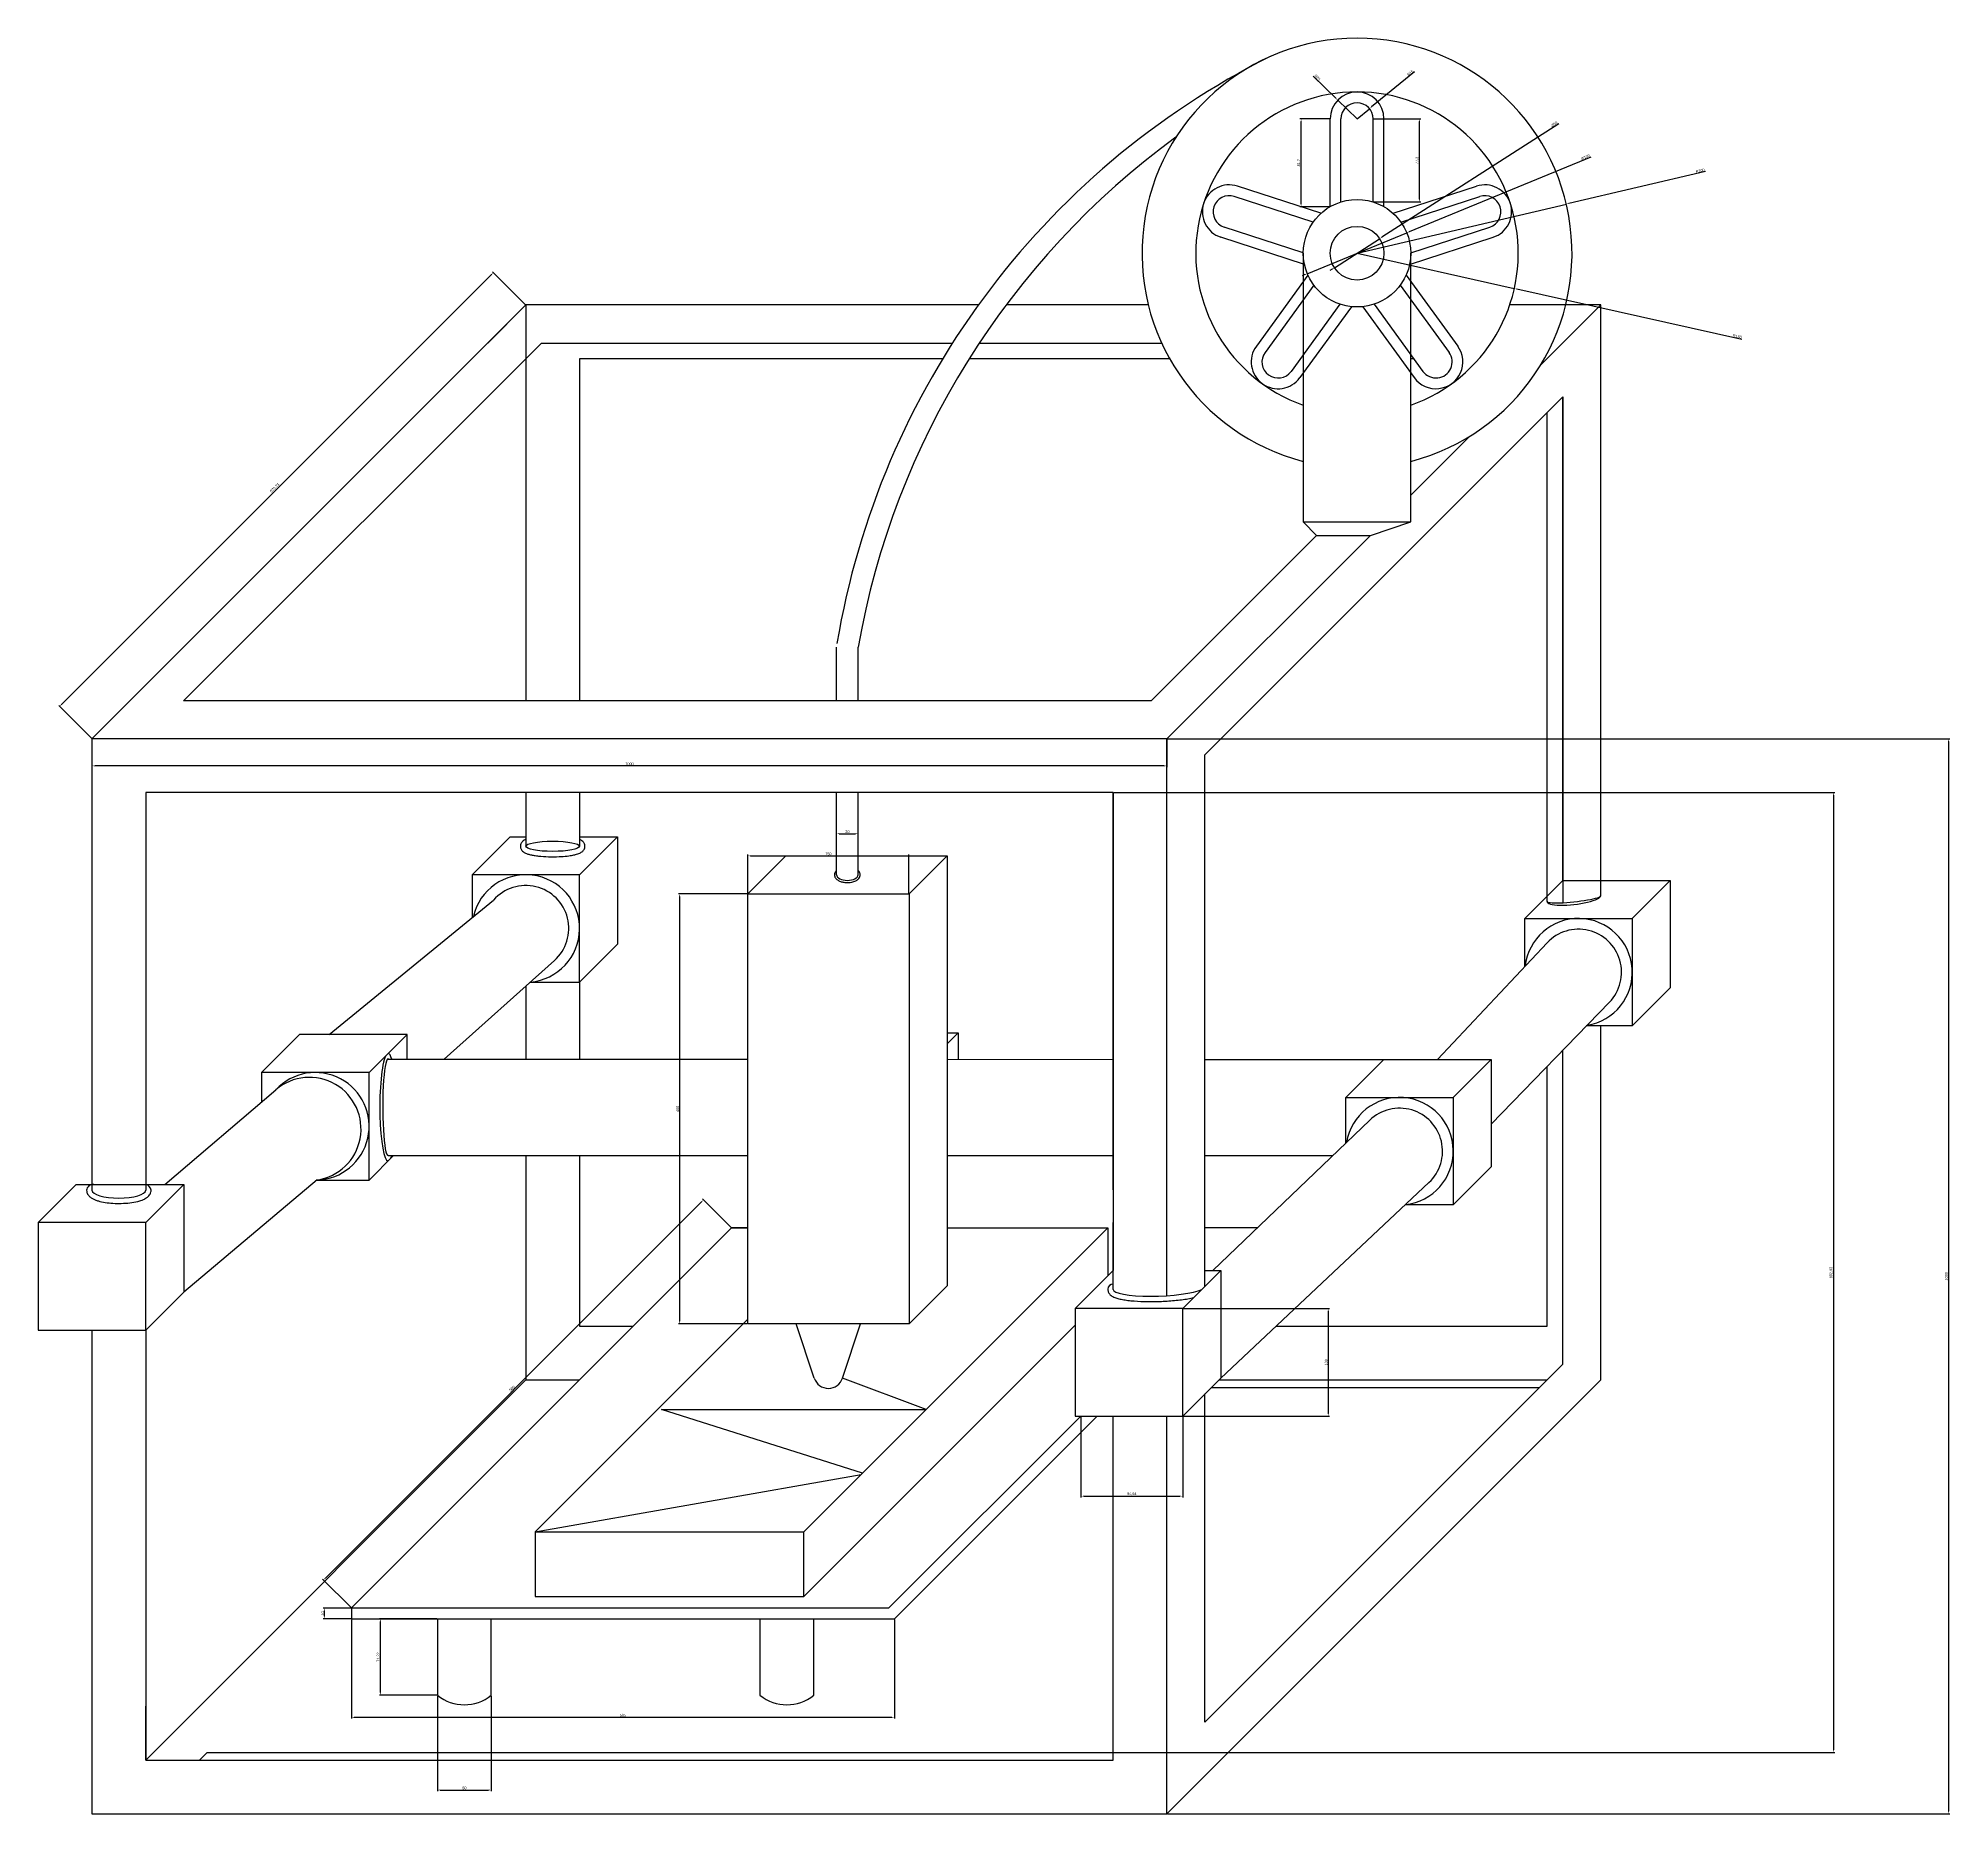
# Model space of a CAD drawing. Header units: millimetres. Extents: x 2208 to 8402, y 1291 to 9059.
# Drawn here: x 5507 to 7285, y 6080 to 7732 of the extents above; entities that cross this region are included whole.
import ezdxf

# ---------------------------------------------------------------- set-up
doc = ezdxf.new("R2010")
doc.units = ezdxf.units.MM
for name, color, linetype in [('BASE', 5, 'Continuous'), ('EXTRUDER', 3, 'Continuous'), ('FILAMENT DISC', 254, 'Continuous'), ('HOT PLATE', 130, 'Continuous'), ('NOZZLE', 255, 'Continuous'), ('PRINTER PARTY', 1, 'Continuous')]:
    doc.layers.add(name, color=color, linetype=linetype)
doc.layers.add('MOVING MOTOR', color=7, linetype='Continuous', true_color=0xfbe200)
doc.styles.get("Standard").update_dxf_attribs({"font": 'arial.ttf'})
doc.dimstyles.new('ISO-25', dxfattribs={"dimtxt": 2.5, "dimasz": 2.5, "dimexe": 1.25, "dimexo": 0.625, "dimtad": 1, "dimtxsty": 'Standard', "dimcen": 2.5, "dimadec": 0, "dimazin": 0, "dimtfac": 1, "dimtmove": 0, "dimatfit": 3, "dimfxl": 1, "dimarcsym": 0})

# ---------------------------------------------------------------- blocks, each defined once
blk = doc.blocks.new('*U1')
for p, q in [((-25, -53.3), (-25, 28.3)), ((-15, -49), (-15, 28.3)), ((15, -49), (15, 28.3)), ((25, -53.3), (25, 28.3))]:
    blk.add_line(p, q)
for radius in [25, 15]:
    blk.add_arc((0, 28.3), radius, 0, 180)
blk = doc.blocks.new('*U2')
at = {"layer": 'FILAMENT DISC', "color": 0, "linetype": 'ByBlock', "lineweight": -2, "transparency": 16777216}
blk.add_blockref('*U1', (4633.1, 7075.4), dxfattribs=at)
for p, rotation in [((4541.1, 7008.6), 72), ((4725, 7008.6), 288), ((4576.3, 6900.6), 144), ((4689.9, 6900.6), 216)]:
    blk.add_blockref('*U1', p, dxfattribs=dict(at, rotation=rotation))
blk = doc.blocks.new('*D6')
at = {"color": 0, "lineweight": -2, "transparency": 16777216}
for p, q in [((6733.9, 7532.1), (6880.2, 7499.3)), ((7091.8, 7452), (6882.7, 7498.8))]:
    blk.add_line(p, q, dxfattribs=at)
at = {"color": 0, "transparency": 16777216}
blk.add_solid([(6882.8, 7499.2), (6882.6, 7498.4), (6880.2, 7499.3)], dxfattribs=at)
at = {"layer": 'Defpoints', "color": 0, "transparency": 16777216}
for p in [(6733.9, 7532.1), (6880.2, 7499.3)]:
    blk.add_point(p, dxfattribs=at)
at = {"color": 0, "transparency": 16777216, "insert": (7087.7, 7454.8), "char_height": 2.5, "attachment_point": 5, "rotation": 347.3757}
blk.add_mtext('R150', dxfattribs=at)
blk = doc.blocks.new('*D7')
at = {"color": 0, "lineweight": -2, "transparency": 16777216}
for p, q in [((7058, 7608.1), (6931, 7578.4)), ((6733.9, 7532.1), (6928.6, 7577.8))]:
    blk.add_line(p, q, dxfattribs=at)
at = {"color": 0, "transparency": 16777216}
blk.add_solid([(6930.9, 7578.8), (6931.1, 7577.9), (6928.6, 7577.8)], dxfattribs=at)
at = {"layer": 'Defpoints', "color": 0, "transparency": 16777216}
for p in [(6928.6, 7577.8), (6733.9, 7532.1)]:
    blk.add_point(p, dxfattribs=at)
at = {"color": 0, "transparency": 16777216, "insert": (7053.1, 7608.9), "char_height": 2.5, "attachment_point": 5, "rotation": 13.1957}
blk.add_mtext('R200', dxfattribs=at)
blk = doc.blocks.new('*D11')
at = {"color": 0, "lineweight": -2, "transparency": 16777216}
for p, q in [((5557.1, 7079.8), (5557.1, 7054)), ((6557.1, 7079.8), (6557.1, 7054)), ((6554.6, 7055.2), (5559.6, 7055.2))]:
    blk.add_line(p, q, dxfattribs=at)
at = {"color": 0, "transparency": 16777216}
for points in [[(5559.6, 7055.6), (5559.6, 7054.8), (5557.1, 7055.2)], [(6554.6, 7055.6), (6554.6, 7054.8), (6557.1, 7055.2)]]:
    blk.add_solid(points, dxfattribs=at)
at = {"layer": 'Defpoints', "color": 0, "transparency": 16777216}
for p in [(5557.1, 7080.4), (6557.1, 7080.4), (5557.1, 7055.2)]:
    blk.add_point(p, dxfattribs=at)
at = {"color": 0, "transparency": 16777216, "insert": (6057.1, 7057.1), "char_height": 2.5, "attachment_point": 5}
blk.add_mtext('1000', dxfattribs=at)
blk = doc.blocks.new('*D12')
at = {"color": 0, "lineweight": -2, "transparency": 16777216}
for p, q in [((5528.8, 7112.3), (5928.8, 7512.3)), ((5960.2, 7484.4), (5929.7, 7514.9)), ((5556.6, 7080.9), (5526.1, 7111.4))]:
    blk.add_line(p, q, dxfattribs=at)
at = {"color": 0, "transparency": 16777216}
for points in [[(5928.5, 7512.6), (5929.1, 7512), (5930.5, 7514.1)], [(5528.5, 7112.6), (5529.1, 7112), (5527, 7110.5)]]:
    blk.add_solid(points, dxfattribs=at)
at = {"layer": 'Defpoints', "color": 0, "transparency": 16777216}
for p in [(5930.5, 7514.1), (5960.6, 7484), (5557.1, 7080.4)]:
    blk.add_point(p, dxfattribs=at)
at = {"color": 0, "transparency": 16777216, "insert": (5727.3, 7313.8), "char_height": 2.5, "attachment_point": 5, "rotation": 45}
blk.add_mtext('570,71', dxfattribs=at)
blk = doc.blocks.new('*D13')
at = {"color": 0, "lineweight": -2, "transparency": 16777216}
for p, q in [((6557.7, 7080.4), (7285.3, 7080.4)), ((7284, 7077.9), (7284, 6082.9)), ((6557.7, 6080.4), (7285.3, 6080.4))]:
    blk.add_line(p, q, dxfattribs=at)
at = {"color": 0, "transparency": 16777216}
for points in [[(7283.6, 7077.9), (7284.5, 7077.9), (7284, 7080.4)], [(7283.6, 6082.9), (7284.5, 6082.9), (7284, 6080.4)]]:
    blk.add_solid(points, dxfattribs=at)
at = {"layer": 'Defpoints', "color": 0, "transparency": 16777216}
for p in [(6557.1, 7080.4), (6557.1, 6080.4), (7284, 6080.4)]:
    blk.add_point(p, dxfattribs=at)
at = {"color": 0, "transparency": 16777216, "insert": (7282.1, 6580.4), "char_height": 2.5, "attachment_point": 5, "rotation": 90}
blk.add_mtext('1000', dxfattribs=at)
blk = doc.blocks.new('*D14')
at = {"color": 0, "lineweight": -2, "transparency": 16777216}
for p, q in [((6507.7, 7030.4), (7178.3, 7030.4)), ((7177, 7027.9), (7177, 6140)), ((6507.7, 6137.5), (7178.3, 6137.5))]:
    blk.add_line(p, q, dxfattribs=at)
at = {"color": 0, "transparency": 16777216}
for points in [[(7176.6, 7027.9), (7177.4, 7027.9), (7177, 7030.4)], [(7176.6, 6140), (7177.4, 6140), (7177, 6137.5)]]:
    blk.add_solid(points, dxfattribs=at)
at = {"layer": 'Defpoints', "color": 0, "transparency": 16777216}
for p in [(6507.1, 7030.4), (6507.1, 6137.5), (7177, 6137.5)]:
    blk.add_point(p, dxfattribs=at)
at = {"color": 0, "transparency": 16777216, "insert": (7174.9, 6583.9), "char_height": 2.5, "attachment_point": 5, "rotation": 90}
blk.add_mtext('892,93', dxfattribs=at)
blk = doc.blocks.new('*D15')
at = {"color": 0, "lineweight": -2, "transparency": 16777216}
for p, q in [((6572.4, 6550.4), (6708.3, 6550.4)), ((6707.1, 6547.9), (6707.1, 6452.9)), ((6572.4, 6450.4), (6708.3, 6450.4))]:
    blk.add_line(p, q, dxfattribs=at)
at = {"color": 0, "transparency": 16777216}
for points in [[(6706.6, 6547.9), (6707.5, 6547.9), (6707.1, 6550.4)], [(6706.6, 6452.9), (6707.5, 6452.9), (6707.1, 6450.4)]]:
    blk.add_solid(points, dxfattribs=at)
at = {"layer": 'Defpoints', "color": 0, "transparency": 16777216}
for p in [(6571.7, 6550.4), (6571.7, 6450.4), (6707.1, 6450.4)]:
    blk.add_point(p, dxfattribs=at)
at = {"color": 0, "transparency": 16777216, "insert": (6705.2, 6500.4), "char_height": 2.5, "attachment_point": 5, "rotation": 90}
blk.add_mtext('100', dxfattribs=at)
blk = doc.blocks.new('*D16')
at = {"color": 0, "lineweight": -2, "transparency": 16777216}
for p, q in [((6477.1, 6449.8), (6477.1, 6374.7)), ((6571.7, 6449.8), (6571.7, 6374.7)), ((6479.6, 6375.9), (6569.2, 6375.9))]:
    blk.add_line(p, q, dxfattribs=at)
at = {"color": 0, "transparency": 16777216}
for points in [[(6479.6, 6376.3), (6479.6, 6375.5), (6477.1, 6375.9)], [(6569.2, 6376.3), (6569.2, 6375.5), (6571.7, 6375.9)]]:
    blk.add_solid(points, dxfattribs=at)
at = {"layer": 'Defpoints', "color": 0, "transparency": 16777216}
for p in [(6477.1, 6450.4), (6571.7, 6450.4), (6571.7, 6375.9)]:
    blk.add_point(p, dxfattribs=at)
at = {"color": 0, "transparency": 16777216, "insert": (6524.4, 6378), "char_height": 2.5, "attachment_point": 5}
blk.add_mtext('94,64', dxfattribs=at)
blk = doc.blocks.new('*D17')
at = {"color": 0, "lineweight": -2, "transparency": 16777216}
for p, q in [((6166.5, 6936.2), (6102.6, 6936.2)), ((6103.8, 6538.7), (6103.8, 6933.7)), ((6166.5, 6536.2), (6102.6, 6536.2))]:
    blk.add_line(p, q, dxfattribs=at)
at = {"color": 0, "transparency": 16777216}
for points in [[(6103.4, 6933.7), (6104.2, 6933.7), (6103.8, 6936.2)], [(6103.4, 6538.7), (6104.2, 6538.7), (6103.8, 6536.2)]]:
    blk.add_solid(points, dxfattribs=at)
at = {"layer": 'Defpoints', "color": 0, "transparency": 16777216}
for p in [(6103.8, 6936.2), (6167.1, 6936.2), (6167.1, 6536.2)]:
    blk.add_point(p, dxfattribs=at)
at = {"color": 0, "transparency": 16777216, "insert": (6101.9, 6736.2), "char_height": 2.5, "attachment_point": 5, "rotation": 90}
blk.add_mtext('400', dxfattribs=at)
blk = doc.blocks.new('*D18')
at = {"color": 0, "lineweight": -2, "transparency": 16777216}
for p, q in [((6167.1, 6936.8), (6167.1, 6972.8)), ((6169.6, 6971.5), (6314.6, 6971.5)), ((6317.1, 6936.8), (6317.1, 6972.8))]:
    blk.add_line(p, q, dxfattribs=at)
at = {"color": 0, "transparency": 16777216}
for points in [[(6169.6, 6971.9), (6169.6, 6971.1), (6167.1, 6971.5)], [(6314.6, 6971.9), (6314.6, 6971.1), (6317.1, 6971.5)]]:
    blk.add_solid(points, dxfattribs=at)
at = {"layer": 'Defpoints', "color": 0, "transparency": 16777216}
for p in [(6317.1, 6971.5), (6167.1, 6936.2), (6317.1, 6936.2)]:
    blk.add_point(p, dxfattribs=at)
at = {"color": 0, "transparency": 16777216, "insert": (6242.1, 6973.4), "char_height": 2.5, "attachment_point": 5}
blk.add_mtext('150', dxfattribs=at)
blk = doc.blocks.new('*D19')
at = {"color": 0, "lineweight": -2, "transparency": 16777216}
for p, q in [((6249.8, 6992.8), (6249.8, 6993.4)), ((6252.3, 6992.1), (6267.3, 6992.1)), ((6269.8, 6992.8), (6269.8, 6993.4))]:
    blk.add_line(p, q, dxfattribs=at)
at = {"color": 0, "transparency": 16777216}
for points in [[(6252.3, 6992.5), (6252.3, 6991.7), (6249.8, 6992.1)], [(6267.3, 6992.5), (6267.3, 6991.7), (6269.8, 6992.1)]]:
    blk.add_solid(points, dxfattribs=at)
at = {"layer": 'Defpoints', "color": 0, "transparency": 16777216}
for p in [(6249.8, 6992.1), (6269.8, 6992.1), (6269.8, 6992.1)]:
    blk.add_point(p, dxfattribs=at)
at = {"color": 0, "transparency": 16777216, "insert": (6259.8, 6994), "char_height": 2.5, "attachment_point": 5}
blk.add_mtext('20', dxfattribs=at)
blk = doc.blocks.new('*D20')
at = {"color": 0, "lineweight": -2, "transparency": 16777216}
for p, q in [((6951.5, 7621.6), (6782.4, 7552.1)), ((6687.6, 7513.1), (6780.1, 7551.1)), ((6685.3, 7512.2), (6683, 7511.2))]:
    blk.add_line(p, q, dxfattribs=at)
at = {"color": 0, "transparency": 16777216}
for points in [[(6782.3, 7552.5), (6782.6, 7551.7), (6780.1, 7551.1)], [(6685.2, 7512.6), (6685.5, 7511.8), (6687.6, 7513.1)]]:
    blk.add_solid(points, dxfattribs=at)
at = {"layer": 'Defpoints', "color": 0, "transparency": 16777216}
for p in [(6780.1, 7551.1), (6687.6, 7513.1)]:
    blk.add_point(p, dxfattribs=at)
at = {"color": 0, "transparency": 16777216, "insert": (6946.4, 7621.6), "char_height": 2.5, "attachment_point": 5, "rotation": 22.3434}
blk.add_mtext('∅100', dxfattribs=at)
blk = doc.blocks.new('*D21')
at = {"color": 0, "lineweight": -2, "transparency": 16777216}
for p, q in [((6921.5, 7652.5), (6757, 7547)), ((6712.8, 7518.6), (6754.9, 7545.6)), ((6710.7, 7517.3), (6708.6, 7515.9))]:
    blk.add_line(p, q, dxfattribs=at)
at = {"color": 0, "transparency": 16777216}
for points in [[(6756.8, 7547.3), (6757.2, 7546.6), (6754.9, 7545.6)], [(6710.5, 7517.6), (6711, 7516.9), (6712.8, 7518.6)]]:
    blk.add_solid(points, dxfattribs=at)
at = {"layer": 'Defpoints', "color": 0, "transparency": 16777216}
for p in [(6754.9, 7545.6), (6712.8, 7518.6)]:
    blk.add_point(p, dxfattribs=at)
at = {"color": 0, "transparency": 16777216, "insert": (6917.3, 7652.1), "char_height": 2.5, "attachment_point": 5, "rotation": 32.6839}
blk.add_mtext('∅50', dxfattribs=at)
blk = doc.blocks.new('*D22')
at = {"color": 0, "lineweight": -2, "transparency": 16777216}
for p, q in [((6749.5, 7657.1), (6793.2, 7657.1)), ((6791.9, 7582.3), (6791.9, 7654.6)), ((6749.5, 7579.8), (6793.2, 7579.8))]:
    blk.add_line(p, q, dxfattribs=at)
at = {"color": 0, "transparency": 16777216}
for points in [[(6791.5, 7654.6), (6792.4, 7654.6), (6791.9, 7657.1)], [(6791.5, 7582.3), (6792.4, 7582.3), (6791.9, 7579.8)]]:
    blk.add_solid(points, dxfattribs=at)
at = {"layer": 'Defpoints', "color": 0, "transparency": 16777216}
for p in [(6748.9, 7657.1), (6791.9, 7657.1), (6748.9, 7579.8)]:
    blk.add_point(p, dxfattribs=at)
at = {"color": 0, "transparency": 16777216, "insert": (6789.8, 7618.5), "char_height": 2.5, "attachment_point": 5, "rotation": 90}
blk.add_mtext('77,3', dxfattribs=at)
blk = doc.blocks.new('*D23')
at = {"color": 0, "lineweight": -2, "transparency": 16777216}
for p, q in [((6708.2, 7657.1), (6680.6, 7657.1)), ((6681.9, 7577.9), (6681.9, 7654.6)), ((6708.2, 7575.4), (6680.6, 7575.4))]:
    blk.add_line(p, q, dxfattribs=at)
at = {"color": 0, "transparency": 16777216}
for points in [[(6681.5, 7654.6), (6682.3, 7654.6), (6681.9, 7657.1)], [(6681.5, 7577.9), (6682.3, 7577.9), (6681.9, 7575.4)]]:
    blk.add_solid(points, dxfattribs=at)
at = {"layer": 'Defpoints', "color": 0, "transparency": 16777216}
for p in [(6681.9, 7657.1), (6708.9, 7657.1), (6708.9, 7575.4)]:
    blk.add_point(p, dxfattribs=at)
at = {"color": 0, "transparency": 16777216, "insert": (6679.8, 7616.3), "char_height": 2.5, "attachment_point": 5, "rotation": 90}
blk.add_mtext('81,7', dxfattribs=at)
blk = doc.blocks.new('*D24')
at = {"color": 0, "lineweight": -2, "transparency": 16777216}
for p, q in [((6693.1, 7696.7), (6714.1, 7676.3)), ((6733.9, 7657.1), (6715.9, 7674.5))]:
    blk.add_line(p, q, dxfattribs=at)
at = {"color": 0, "transparency": 16777216}
blk.add_solid([(6714.4, 7676.6), (6713.9, 7676), (6715.9, 7674.5)], dxfattribs=at)
at = {"layer": 'Defpoints', "color": 0, "transparency": 16777216}
for p in [(6715.9, 7674.5), (6733.9, 7657.1)]:
    blk.add_point(p, dxfattribs=at)
at = {"color": 0, "transparency": 16777216, "insert": (6697, 7695.6), "char_height": 2.5, "attachment_point": 5, "rotation": 315.8493}
blk.add_mtext('R25', dxfattribs=at)
blk = doc.blocks.new('*D25')
at = {"color": 0, "lineweight": -2, "transparency": 16777216}
for p, q in [((6787.4, 7700.8), (6747.4, 7668.2)), ((6733.9, 7657.1), (6745.5, 7666.6))]:
    blk.add_line(p, q, dxfattribs=at)
at = {"color": 0, "transparency": 16777216}
blk.add_solid([(6747.2, 7668.5), (6747.7, 7667.9), (6745.5, 7666.6)], dxfattribs=at)
at = {"layer": 'Defpoints', "color": 0, "transparency": 16777216}
for p in [(6745.5, 7666.6), (6733.9, 7657.1)]:
    blk.add_point(p, dxfattribs=at)
at = {"color": 0, "transparency": 16777216, "insert": (6783.4, 7699.9), "char_height": 2.5, "attachment_point": 5, "rotation": 39.1762}
blk.add_mtext('R15', dxfattribs=at)
blk = doc.blocks.new('*D26')
at = {"color": 0, "lineweight": -2, "transparency": 16777216}
for p, q in [((5878.5, 6190), (5878.5, 6101.3)), ((5928.5, 6190), (5928.5, 6101.3)), ((5881, 6102.5), (5926, 6102.5))]:
    blk.add_line(p, q, dxfattribs=at)
at = {"color": 0, "transparency": 16777216}
for points in [[(5881, 6102.9), (5881, 6102.1), (5878.5, 6102.5)], [(5926, 6102.9), (5926, 6102.1), (5928.5, 6102.5)]]:
    blk.add_solid(points, dxfattribs=at)
at = {"layer": 'Defpoints', "color": 0, "transparency": 16777216}
for p in [(5878.5, 6190.6), (5928.5, 6190.6), (5928.5, 6102.5)]:
    blk.add_point(p, dxfattribs=at)
at = {"color": 0, "transparency": 16777216, "insert": (5903.5, 6104.4), "char_height": 2.5, "attachment_point": 5}
blk.add_mtext('50', dxfattribs=at)
blk = doc.blocks.new('*D27')
at = {"color": 0, "lineweight": -2, "transparency": 16777216}
for p, q in [((5877.9, 6261.8), (5824.4, 6261.8)), ((5825.6, 6193.1), (5825.6, 6259.3)), ((5877.9, 6190.6), (5824.4, 6190.6))]:
    blk.add_line(p, q, dxfattribs=at)
at = {"color": 0, "transparency": 16777216}
for points in [[(5825.2, 6259.3), (5826, 6259.3), (5825.6, 6261.8)], [(5825.2, 6193.1), (5826, 6193.1), (5825.6, 6190.6)]]:
    blk.add_solid(points, dxfattribs=at)
at = {"layer": 'Defpoints', "color": 0, "transparency": 16777216}
for p in [(5825.6, 6261.8), (5878.5, 6261.8), (5878.5, 6190.6)]:
    blk.add_point(p, dxfattribs=at)
at = {"color": 0, "transparency": 16777216, "insert": (5823.5, 6226.2), "char_height": 2.5, "attachment_point": 5, "rotation": 90}
blk.add_mtext('71,22', dxfattribs=at)
blk = doc.blocks.new('*D28')
at = {"color": 0, "lineweight": -2, "transparency": 16777216}
for p, q in [((5798.5, 6261.2), (5798.5, 6168.9)), ((6303.5, 6261.2), (6303.5, 6168.9)), ((5801, 6170.2), (6301, 6170.2))]:
    blk.add_line(p, q, dxfattribs=at)
at = {"color": 0, "transparency": 16777216}
for points in [[(5801, 6170.6), (5801, 6169.8), (5798.5, 6170.2)], [(6301, 6170.6), (6301, 6169.8), (6303.5, 6170.2)]]:
    blk.add_solid(points, dxfattribs=at)
at = {"layer": 'Defpoints', "color": 0, "transparency": 16777216}
for p in [(5798.5, 6261.8), (6303.5, 6261.8), (6303.5, 6170.2)]:
    blk.add_point(p, dxfattribs=at)
at = {"color": 0, "transparency": 16777216, "insert": (6051, 6172.1), "char_height": 2.5, "attachment_point": 5}
blk.add_mtext('505', dxfattribs=at)
blk = doc.blocks.new('*D29')
at = {"color": 0, "lineweight": -2, "transparency": 16777216}
for p, q in [((5797.9, 6271.8), (5772.2, 6271.8)), ((5797.9, 6261.8), (5772.2, 6261.8)), ((5773.5, 6264.3), (5773.5, 6269.3))]:
    blk.add_line(p, q, dxfattribs=at)
at = {"color": 0, "transparency": 16777216}
for points in [[(5773.1, 6269.3), (5773.9, 6269.3), (5773.5, 6271.8)], [(5773.1, 6264.3), (5773.9, 6264.3), (5773.5, 6261.8)]]:
    blk.add_solid(points, dxfattribs=at)
at = {"layer": 'Defpoints', "color": 0, "transparency": 16777216}
for p in [(5773.5, 6271.8), (5798.5, 6271.8), (5798.5, 6261.8)]:
    blk.add_point(p, dxfattribs=at)
at = {"color": 0, "transparency": 16777216, "insert": (5771.6, 6266.8), "char_height": 2.5, "attachment_point": 5, "rotation": 90}
blk.add_mtext('10', dxfattribs=at)
blk = doc.blocks.new('*D30')
at = {"color": 0, "lineweight": -2, "transparency": 16777216}
for p, q in [((6151.6, 6625.8), (6125.1, 6652.4)), ((5774.2, 6299.7), (6124.2, 6649.7)), ((5798.1, 6272.3), (5771.5, 6298.8))]:
    blk.add_line(p, q, dxfattribs=at)
at = {"color": 0, "transparency": 16777216}
for points in [[(6123.9, 6650), (6124.5, 6649.4), (6126, 6651.5)], [(5773.9, 6300), (5774.5, 6299.4), (5772.4, 6297.9)]]:
    blk.add_solid(points, dxfattribs=at)
at = {"layer": 'Defpoints', "color": 0, "transparency": 16777216}
for p in [(6126, 6651.5), (6152.1, 6625.4), (5798.5, 6271.8)]:
    blk.add_point(p, dxfattribs=at)
at = {"color": 0, "transparency": 16777216, "insert": (5947.8, 6476), "char_height": 2.5, "attachment_point": 5, "rotation": 45}
blk.add_mtext('500', dxfattribs=at)

msp = doc.modelspace()

# ---------------------------------------------------------------- linework, layer by layer
msp.add_line((6010.641, 6483.966), (6003.569, 6476.895))
at = {"layer": 'BASE'}
for p, q in [((5557.087, 7080.412), (5960.641, 7483.966)), ((5960.641, 7483.966), (5925.285, 7448.61)), ((5960.641, 7483.966), (5960.641, 7115.64)), ((6904.563, 7427.889), (6960.641, 7483.966)), ((5642.315, 7115.64), (5975.285, 7448.61)), ((5975.285, 7448.61), (6357.566, 7448.61)), ((6382.529, 7448.61), (6552.146, 7448.61)), ((6592.315, 7065.64), (6925.285, 7398.61)), ((6925.285, 7398.61), (6925.285, 6928.094)), ((6925.285, 6948.61), (6925.285, 7398.61)), ((6783.874, 7307.2), (6838.111, 7361.436)), ((6542.315, 7115.64), (6696.337, 7269.662)), ((6557.087, 7080.412), (6746.337, 7269.662)), ((6542.315, 7115.64), (5642.315, 7115.64)), ((6592.315, 6570.995), (6592.315, 7065.64)), ((6507.087, 7030.412), (6507.087, 6585.768)), ((6925.285, 6498.61), (6925.285, 6790.652)), ((6592.315, 6165.64), (6925.285, 6498.61)), ((5607.087, 6130.412), (5960.641, 6483.966)), ((6557.087, 6080.412), (6960.641, 6483.966)), ((6598.214, 6476.895), (6903.569, 6476.895)), ((6592.315, 6165.64), (6592.315, 6470.995)), ((5607.087, 6130.412), (5607.087, 6180.412)), ((5657.087, 6130.412), (5664.158, 6137.483)), ((5664.158, 6137.483), (6507.087, 6137.483)), ((5607.087, 6130.412), (5657.087, 6130.412)), ((6557.087, 6080.412), (6557.087, 6130.412))]:
    msp.add_line(p, q, dxfattribs=at)
for points in [[(6381.588, 7483.966), (5960.641, 7483.966)], [(6539.759, 7483.966), (6407.427, 7483.966)], [(6960.641, 6934.628), (6960.641, 7483.966), (6875.933, 7483.966)], [(5960.641, 7433.966), (5960.641, 7115.64)], [(6348.451, 7433.966), (6010.641, 7433.966), (6010.641, 7115.64)], [(6559.62, 7433.966), (6373.082, 7433.966)], [(6786.65, 7433.966), (6783.874, 7433.966)], [(6910.641, 6929.114), (6910.641, 7383.966)], [(6557.087, 6562.369), (6557.087, 7080.412), (5557.087, 7080.412), (5557.087, 6660.412)], [(6507.087, 6660.742), (6507.087, 7030.412), (5607.087, 7030.412), (5607.087, 6660.412)], [(5960.641, 7030.412), (5960.641, 6980.412)], [(6010.641, 7030.412), (6010.641, 6980.412)], [(5960.641, 6850.306), (5960.641, 6782.348)], [(6010.641, 6853.966), (6010.641, 6782.334)], [(6960.641, 6483.966), (6960.641, 6813.255)], [(6658.438, 6533.966), (6910.641, 6533.966), (6910.641, 6775.535)], [(5960.641, 6692.636), (5960.641, 6483.966), (6010.641, 6483.966)], [(6010.641, 6692.636), (6010.641, 6533.966), (6060.641, 6533.966)], [(6507.087, 6568.09), (6507.087, 6630.412)], [(5557.087, 6530.412), (5557.087, 6080.412), (6557.087, 6080.412), (6557.087, 6450.412)], [(5607.087, 6530.412), (5607.087, 6130.412), (6507.087, 6130.412), (6507.087, 6450.412)], [(6605.285, 6483.966), (6910.641, 6483.966)]]:
    msp.add_lwpolyline(points, dxfattribs=at)
at = {"layer": 'EXTRUDER'}
for p, q in [((6167.124, 6936.174), (6202.479, 6971.529)), ((6317.124, 6936.174), (6352.479, 6971.529)), ((6317.124, 6536.174), (6352.479, 6571.529))]:
    msp.add_line(p, q, dxfattribs=at)
for points in [[(6202.479, 6971.529), (6249.802, 6971.529)], [(6269.802, 6971.529), (6352.479, 6971.529), (6352.479, 6571.529)]]:
    msp.add_lwpolyline(points, dxfattribs=at)
msp.add_lwpolyline([(6167.124, 6936.174), (6317.124, 6936.174), (6317.124, 6536.174), (6167.124, 6536.174)], close=True, dxfattribs=at)
at = {"layer": 'FILAMENT DISC'}
for p, q in [((6683.874, 7532.125), (6683.874, 7282.125)), ((6783.874, 7282.125), (6783.874, 7532.125)), ((6683.874, 7282.125), (6783.874, 7282.125)), ((6683.874, 7282.125), (6696.337, 7269.662)), ((6746.337, 7269.662), (6783.874, 7282.125)), ((6696.337, 7269.662), (6746.337, 7269.662))]:
    msp.add_line(p, q, dxfattribs=at)
for radius in [50, 25]:
    msp.add_circle((6733.874, 7532.125), radius, dxfattribs=at)
for radius, start, end in [(200, 284.477512, 255.522488), (150, 289.471221, 250.528779)]:
    msp.add_arc((6733.874, 7532.125), radius, start, end, dxfattribs=at)
at = {"layer": 'HOT PLATE'}
for p, q in [((6152.062, 6625.387), (6010.641, 6483.966)), ((6167.124, 6625.387), (6152.062, 6625.387)), ((6152.062, 6625.387), (6167.124, 6625.387)), ((6641.072, 6625.387), (6592.315, 6625.387)), ((5798.508, 6271.834), (6010.641, 6483.966)), ((6298.508, 6271.834), (6477.087, 6450.412)), ((6303.508, 6261.834), (6492.087, 6450.412)), ((5798.508, 6271.834), (6298.508, 6271.834)), ((5798.508, 6271.834), (5798.508, 6261.834)), ((5798.508, 6261.834), (6303.508, 6261.834)), ((5798.508, 6261.834), (5798.508, 6261.834)), ((5878.508, 6261.834), (5878.508, 6190.609)), ((5928.508, 6190.609), (5928.508, 6261.834)), ((6178.508, 6261.834), (6178.508, 6190.609)), ((6228.508, 6190.609), (6228.508, 6261.834))]:
    msp.add_line(p, q, dxfattribs=at)
for centre in [(5903.508, 6221.834), (6203.508, 6221.834)]:
    msp.add_arc(centre, 40, 231.317813, 308.682187, dxfattribs=at)
at = {"layer": 'MOVING MOTOR'}
for p, q in [((5910.641, 6953.966), (5945.996, 6989.321)), ((5945.996, 6989.321), (5960.641, 6989.321)), ((6010.641, 6953.966), (6045.996, 6989.321)), ((6010.641, 6989.321), (6045.996, 6989.321)), ((6045.996, 6989.321), (6045.996, 6889.321)), ((5910.641, 6953.966), (5910.641, 6914.064)), ((6010.641, 6953.966), (5910.641, 6953.966)), ((6010.641, 6853.966), (6010.641, 6953.966)), ((6889.93, 6913.255), (6925.285, 6948.61)), ((6989.93, 6913.255), (7025.285, 6948.61)), ((5777.688, 6805.313), (5930.641, 6930.423)), ((6045.996, 6889.321), (6010.641, 6853.966)), ((6910.781, 6890.647), (6808.8, 6782.125)), ((5987.304, 6874.148), (5884.668, 6782.369)), ((5964.733, 6853.966), (6010.641, 6853.966)), ((6989.93, 6813.255), (7025.285, 6848.61)), ((6968.659, 6835.423), (6858.8, 6722.025)), ((5714.873, 6769.958), (5750.228, 6805.313)), ((5850.228, 6805.313), (5750.228, 6805.313)), ((5814.873, 6769.958), (5850.228, 6805.313)), ((5850.228, 6782.379), (5850.228, 6805.313)), ((6352.479, 6796.529), (6362.835, 6806.885)), ((5832.627, 6782.384), (6167.124, 6782.291)), ((6352.479, 6782.239), (6507.087, 6782.196)), ((6592.315, 6782.172), (6758.8, 6782.125)), ((6723.445, 6746.77), (6758.8, 6782.125)), ((6823.445, 6746.77), (6858.8, 6782.125)), ((5714.873, 6769.958), (5714.873, 6742.581)), ((5814.873, 6769.958), (5714.873, 6769.958)), ((5814.873, 6669.958), (5814.873, 6769.958)), ((5624.765, 6665.768), (5728.189, 6753.933)), ((6745.779, 6725.659), (6599.701, 6585.768)), ((5814.873, 6669.958), (5837.551, 6692.636)), ((5832.551, 6692.636), (6167.124, 6692.636)), ((6352.479, 6692.636), (6507.087, 6692.636)), ((6592.315, 6692.636), (6711.295, 6692.636)), ((5766.718, 6669.992), (5642.442, 6565.768)), ((5766.495, 6669.958), (5814.873, 6669.958)), ((6823.445, 6646.77), (6858.8, 6682.125)), ((5507.087, 6630.412), (5542.442, 6665.768)), ((5542.442, 6665.768), (5642.442, 6665.768)), ((5607.087, 6630.412), (5642.442, 6665.768)), ((5642.442, 6665.768), (5642.442, 6565.768)), ((6800.819, 6667.604), (6607.087, 6485.768)), ((5507.087, 6630.412), (5507.087, 6530.412)), ((5607.087, 6630.412), (5507.087, 6630.412)), ((5607.087, 6530.412), (5607.087, 6630.412)), ((6471.732, 6550.412), (6507.087, 6585.768)), ((6571.732, 6550.412), (6607.087, 6585.768)), ((6592.315, 6585.768), (6607.087, 6585.768)), ((6607.087, 6585.768), (6607.087, 6485.768)), ((5642.442, 6565.768), (5607.087, 6530.412)), ((6471.732, 6550.412), (6471.732, 6450.412)), ((6571.732, 6550.412), (6471.732, 6550.412)), ((6571.732, 6450.412), (6571.732, 6550.412)), ((5507.087, 6530.412), (5607.087, 6530.412)), ((6607.087, 6485.768), (6571.732, 6450.412)), ((6471.732, 6450.412), (6571.732, 6450.412))]:
    msp.add_line(p, q, dxfattribs=at)
for points in [[(6925.285, 6948.61), (7025.285, 6948.61), (7025.285, 6848.61)], [(6889.93, 6868.459), (6889.93, 6913.255), (6989.93, 6913.255), (6989.93, 6813.255), (6947.183, 6813.255)], [(6352.479, 6806.885), (6362.835, 6806.885), (6362.835, 6782.236)], [(6758.8, 6782.125), (6858.8, 6782.125), (6858.8, 6682.125)], [(6723.445, 6704.271), (6723.445, 6746.77), (6823.445, 6746.77), (6823.445, 6646.77), (6778.622, 6646.77)]]:
    msp.add_lwpolyline(points, dxfattribs=at)
for centre, radius, start, end in [((5960.641, 6903.966), 50, 274.933718, 167.146386), ((5960.641, 6903.966), 40, 311.803616, 138.590378), ((6939.93, 6863.255), 50, 279.038231, 173.649758), ((6939.93, 6863.255), 40, 315.908128, 136.77986), ((5764.873, 6719.958), 50, 272.114822, 137.19563), ((5759.379, 6717.436), 48.009, 278.523046, 130.517411), ((6773.445, 6696.77), 50, 276.315959, 170.630646), ((6773.445, 6696.77), 40, 313.185857, 133.760748), ((5557.945, 6659.955), 5.876, 81.600665, 175.531283), ((5605.673, 6659.436), 6.488, 8.656054, 77.413328), ((6507.101, 6568.166), 5.015, 90.163138, 177.888847)]:
    msp.add_arc(centre, radius, start, end, dxfattribs=at)
msp.add_ellipse((5985.641, 6980.412), major_axis=(-25, 0), ratio=0.19033399, dxfattribs=at)
for centre, major_axis, ratio, start_param, end_param in [((6935.641, 6931.737), (25.024, 2.672), 0.11805441, 3.08304986, 6.30931491), ((6935.641, 6931.737), (-25, -2.891), 0.21420975, 6.23364532, 9.42477796), ((5832.551, 6737.636), (0, 50), 0.15444728, 6.58965831, 9.42477796), ((5832.551, 6737.636), (0, 45), 0.11111111, 6.1773285, 9.42477796), ((5832.551, 6737.636), (0, 50), 0.15444728, 5.82069882, 6.28318531), ((5832.551, 6737.636), (0, 50), 0.15444728, 3.44806566, 3.59261947), ((5582.087, 6660.412), (-25, 0), 0.28855237, 0, 3.14159265), ((6549.701, 6569.543), (-42.614, -1.453), 0.17654594, 6.27114892, 9.0511707)]:
    msp.add_ellipse(centre, major_axis=major_axis, ratio=ratio, start_param=start_param, end_param=end_param, dxfattribs=at)
for points, knots in [([(5955.641, 6980.412), (5955.641, 6979.898), (5955.71, 6979.386), (5955.958, 6978.438), (5956.134, 6978.003), (5956.536, 6977.235), (5956.762, 6976.901), (5957.225, 6976.314), (5957.462, 6976.062), (5958.164, 6975.399), (5958.625, 6975.067), (5959.542, 6974.495), (5960, 6974.257), (5960.939, 6973.827), (5961.419, 6973.636), (5962.862, 6973.122), (5963.874, 6972.834), (5966.068, 6972.313), (5967.25, 6972.081), (5969.771, 6971.667), (5971.11, 6971.486), (5975.401, 6971.011), (5978.561, 6970.8), (5985.052, 6970.616), (5988.38, 6970.642), (5994.25, 6970.904), (5996.83, 6971.105), (6001.061, 6971.595), (6002.79, 6971.854), (6005.59, 6972.393), (6006.72, 6972.654), (6008.565, 6973.178), (6009.315, 6973.425), (6010.589, 6973.931), (6011.128, 6974.175), (6012.088, 6974.701), (6012.514, 6974.966), (6013.295, 6975.565), (6013.65, 6975.877), (6014.287, 6976.586), (6014.57, 6976.957), (6015.08, 6977.843), (6015.306, 6978.36), (6015.575, 6979.411), (6015.642, 6979.923), (6015.638, 6980.948), (6015.567, 6981.458), (6015.318, 6982.401), (6015.142, 6982.833), (6014.74, 6983.597), (6014.515, 6983.93), (6014.053, 6984.514), (6013.816, 6984.765), (6013.115, 6985.427), (6012.654, 6985.76), (6011.736, 6986.331), (6011.278, 6986.569), (6010.752, 6986.81), (6010.697, 6986.835), (6010.641, 6986.86)], [0, 0, 0, 0, 0.04970462, 0.04970462, 0.09940923, 0.09940923, 0.14911385, 0.14911385, 0.19881846, 0.19881846, 0.29623761, 0.29623761, 0.39365675, 0.39365675, 0.4910759, 0.4910759, 0.67527188, 0.67527188, 0.85946787, 0.85946787, 1.04366385, 1.04366385, 1.42257923, 1.42257923, 1.80149462, 1.80149462, 2.11758645, 2.11758645, 2.36233451, 2.36233451, 2.55066259, 2.55066259, 2.6946336, 2.6946336, 2.80732054, 2.80732054, 2.89807436, 2.89807436, 2.97215747, 2.97215747, 3.03246683, 3.03246683, 3.0927762, 3.0927762, 3.14232452, 3.14232452, 3.19187284, 3.19187284, 3.24142116, 3.24142116, 3.29096947, 3.29096947, 3.34051779, 3.34051779, 3.43799324, 3.43799324, 3.53546868, 3.53546868, 3.54703768, 3.54703768, 3.54703768, 3.54703768]), ([(5960.641, 6986.86), (5960.295, 6986.707), (5959.955, 6986.541), (5959.19, 6986.121), (5958.765, 6985.856), (5957.984, 6985.258), (5957.628, 6984.945), (5956.992, 6984.237), (5956.709, 6983.865), (5956.199, 6982.979), (5955.974, 6982.461), (5955.707, 6981.419), (5955.641, 6980.916), (5955.641, 6980.412)], [5.877746587, 5.877746587, 5.877746587, 5.877746587, 5.949150534, 5.949150534, 6.039860622, 6.039860622, 6.113907241, 6.113907241, 6.174189961, 6.174189961, 6.23447268, 6.23447268, 6.283185307, 6.283185307, 6.283185307, 6.283185307]), ([(5552.087, 6660.412), (5552.087, 6659.754), (5552.182, 6659.096), (5552.524, 6657.874), (5552.768, 6657.309), (5553.339, 6656.295), (5553.665, 6655.844), (5554.357, 6655.034), (5554.723, 6654.674), (5555.829, 6653.718), (5556.604, 6653.203), (5558.249, 6652.282), (5559.121, 6651.879), (5560.977, 6651.145), (5561.96, 6650.815), (5564.949, 6649.95), (5567.097, 6649.491), (5571.685, 6648.773), (5574.125, 6648.515), (5579.136, 6648.21), (5581.706, 6648.164), (5587.017, 6648.29), (5589.752, 6648.481), (5594.938, 6649.108), (5597.387, 6649.542), (5601.045, 6650.451), (5602.384, 6650.856), (5604.66, 6651.707), (5605.628, 6652.134), (5607.263, 6653.02), (5607.953, 6653.455), (5609.141, 6654.382), (5609.652, 6654.848), (5610.515, 6655.846), (5610.878, 6656.351), (5611.5, 6657.504), (5611.757, 6658.153), (5612.027, 6659.356), (5612.087, 6659.884), (5612.087, 6660.412)], [0, 0, 0, 0, 0.08053464, 0.08053464, 0.16106929, 0.16106929, 0.24160393, 0.24160393, 0.32213858, 0.32213858, 0.47613967, 0.47613967, 0.63014076, 0.63014076, 0.78414186, 0.78414186, 1.07366374, 1.07366374, 1.36318561, 1.36318561, 1.65270749, 1.65270749, 1.9674194, 1.9674194, 2.2821313, 2.2821313, 2.48414625, 2.48414625, 2.6522218, 2.6522218, 2.78716675, 2.78716675, 2.89718154, 2.89718154, 2.98709932, 2.98709932, 3.07701711, 3.07701711, 3.14159265, 3.14159265, 3.14159265, 3.14159265]), ([(6502.09, 6568.351), (6502.071, 6567.804), (6502.126, 6567.25), (6502.363, 6566.205), (6502.545, 6565.717), (6502.977, 6564.842), (6503.227, 6564.455), (6503.753, 6563.77), (6504.029, 6563.472), (6504.836, 6562.704), (6505.376, 6562.312), (6506.476, 6561.629), (6507.038, 6561.34), (6508.209, 6560.812), (6508.818, 6560.575), (6510.66, 6559.939), (6511.973, 6559.58), (6514.856, 6558.929), (6516.424, 6558.64), (6519.803, 6558.125), (6521.614, 6557.9), (6527.374, 6557.322), (6531.645, 6557.068), (6540.648, 6556.837), (6545.378, 6556.861), (6554.832, 6557.182), (6559.553, 6557.48), (6568.523, 6558.322), (6572.768, 6558.865), (6578.446, 6559.828), (6580.207, 6560.168), (6581.851, 6560.532)], [6.27114892, 6.27114892, 6.27114892, 6.27114892, 6.31704043, 6.31704043, 6.36293193, 6.36293193, 6.40882344, 6.40882344, 6.45471495, 6.45471495, 6.54118396, 6.54118396, 6.62765297, 6.62765297, 6.71412198, 6.71412198, 6.87655771, 6.87655771, 7.03899344, 7.03899344, 7.20142916, 7.20142916, 7.52744283, 7.52744283, 7.85345649, 7.85345649, 8.17947015, 8.17947015, 8.50548381, 8.50548381, 8.66496596, 8.66496596, 8.66496596, 8.66496596])]:
    msp.add_open_spline(points, degree=3, knots=knots, dxfattribs=at)
at = {"layer": 'NOZZLE'}
for p, q in [((6228.962, 6485.661), (6212.124, 6536.174)), ((6255.286, 6485.661), (6272.124, 6536.174))]:
    msp.add_line(p, q, dxfattribs=at)
msp.add_arc((6242.124, 6490.048), 13.874, 198.434949, 341.565051, dxfattribs=at)
at = {"layer": 'PRINTER PARTY'}
for p, q in [((6249.802, 7115.64), (6249.802, 7165.64)), ((6269.802, 7115.64), (6269.802, 7165.64)), ((6249.802, 6953.852), (6249.802, 7030.412)), ((6269.802, 6953.852), (6269.802, 7030.412)), ((6219.219, 6342.544), (6502.062, 6625.387)), ((6352.479, 6625.387), (6502.062, 6625.387)), ((6502.062, 6625.387), (6502.062, 6580.742)), ((5969.219, 6342.544), (6167.124, 6540.449)), ((6219.219, 6282.544), (6471.732, 6535.057)), ((6333.239, 6456.564), (6255.286, 6485.661)), ((6273.836, 6397.161), (6086.82, 6456.564)), ((6086.82, 6456.564), (6333.239, 6456.564)), ((5969.219, 6342.544), (6272.738, 6396.063)), ((5969.219, 6342.544), (6219.219, 6342.544)), ((5969.219, 6342.544), (5969.219, 6282.544)), ((6219.219, 6282.544), (6219.219, 6342.544)), ((5969.219, 6282.544), (6219.219, 6282.544))]:
    msp.add_line(p, q, dxfattribs=at)
for centre, radius, start, end in [((6989.002, 7045.429), 749.177, 116.630442, 170.498778), ((7004.971, 7036.709), 746.389, 126.07828, 170.052869)]:
    msp.add_arc(centre, radius, start, end, dxfattribs=at)
msp.add_ellipse((6259.802, 6953.852), major_axis=(-10, 0), ratio=0.51843888, start_param=0, end_param=3.14159265, dxfattribs=at)
for points, knots in [([(6247.802, 6953.852), (6247.802, 6953.376), (6247.875, 6952.902), (6248.152, 6952), (6248.353, 6951.574), (6248.85, 6950.784), (6249.146, 6950.42), (6250.14, 6949.412), (6250.946, 6948.854), (6252.752, 6947.926), (6253.756, 6947.556), (6255.895, 6947.002), (6257.029, 6946.818), (6260.075, 6946.584), (6262.022, 6946.696), (6265.194, 6947.336), (6266.479, 6947.755), (6268.458, 6948.739), (6269.222, 6949.24), (6270.35, 6950.279), (6270.768, 6950.775), (6271.42, 6951.887), (6271.652, 6952.505), (6271.829, 6953.684), (6271.816, 6954.231), (6271.611, 6955.285), (6271.419, 6955.789), (6270.906, 6956.715), (6270.585, 6957.139), (6270.085, 6957.664), (6269.946, 6957.799), (6269.802, 6957.929)], [0, 0, 0, 0, 0.15765815, 0.15765815, 0.3153163, 0.3153163, 0.47297445, 0.47297445, 0.78994934, 0.78994934, 1.10692423, 1.10692423, 1.42389912, 1.42389912, 1.94212337, 1.94212337, 2.33506327, 2.33506327, 2.62879289, 2.62879289, 2.84635217, 2.84635217, 3.06391144, 3.06391144, 3.24258656, 3.24258656, 3.42126167, 3.42126167, 3.59993679, 3.59993679, 3.66468259, 3.66468259, 3.66468259, 3.66468259]), ([(6249.802, 6957.929), (6249.372, 6957.542), (6248.991, 6957.114), (6248.327, 6956.113), (6248.062, 6955.526), (6247.842, 6954.558), (6247.802, 6954.205), (6247.802, 6953.852)], [5.760101771, 5.760101771, 5.760101771, 5.760101771, 5.95235072, 5.95235072, 6.165940618, 6.165940618, 6.283185307, 6.283185307, 6.283185307, 6.283185307])]:
    msp.add_open_spline(points, degree=3, knots=knots, dxfattribs=at)

# ---------------------------------------------------------------- block references
at = {"layer": 'FILAMENT DISC'}
msp.add_blockref('*U2', (2100.813, 553.358), dxfattribs=at)

# ---------------------------------------------------------------- dimensions: what is measured, and where the dimension line sits
for center, mpoint, picture, middle in [((6733.874, 7657.125), (6745.503, 7666.601), '*D25', (6784.608, 7698.468)), ((6733.874, 7657.125), (6715.937, 7674.539), '*D24', (6695.658, 7694.225)), ((6733.874, 7532.125), (6928.594, 7577.781), '*D7', (7053.571, 7607.084)), ((6733.874, 7532.125), (6880.248, 7499.342), '*D6', (7087.307, 7452.966))]:
    dim = msp.add_radius_dim(center=center, mpoint=mpoint, dimstyle='ISO-25')
    dim.commit()
    dim.dimension.update_dxf_attribs({"geometry": picture, "text_midpoint": middle, "dimtype": 164})
for base, p1, p2, picture, middle in [((6681.894, 7657.125), (6708.874, 7575.426), (6708.874, 7657.125), '*D23', (6679.766, 7616.276)), ((6791.945, 7657.125), (6748.874, 7579.822), (6748.874, 7657.125), '*D22', (6789.818, 7618.474)), ((7284.036, 6080.412), (6557.087, 7080.412), (6557.087, 6080.412), '*D13', (7282.135, 6580.412)), ((7177.03, 6137.483), (6507.087, 7030.412), (6507.087, 6137.483), '*D14', (7174.902, 6583.948)), ((6103.813, 6936.174), (6167.124, 6536.174), (6167.124, 6936.174), '*D17', (6101.911, 6736.174)), ((6707.054, 6450.412), (6571.732, 6550.412), (6571.732, 6450.412), '*D15', (6705.153, 6500.412)), ((5773.468, 6271.834), (5798.508, 6261.834), (5798.508, 6271.834), '*D29', (5771.567, 6266.834)), ((5825.60785, 6261.83373), (5878.50847, 6190.60874), (5878.50847, 6261.83373), '*D27', (5823.48046, 6226.22124))]:
    dim = msp.add_linear_dim(base=base, p1=p1, p2=p2, angle=90, dimstyle='ISO-25')
    dim.commit()
    dim.dimension.update_dxf_attribs({"geometry": picture, "text_midpoint": middle})
for p1, p2, picture, middle in [((6712.833, 7518.625), (6754.916, 7545.625), '*D21', (6918.319, 7650.464)), ((6687.628, 7513.117), (6780.121, 7551.133), '*D20', (6947.159, 7619.788))]:
    dim = msp.add_diameter_dim_2p(p1=p1, p2=p2, dimstyle='ISO-25')
    dim.commit()
    dim.dimension.update_dxf_attribs({"geometry": picture, "text_midpoint": middle, "dimtype": 163})
for p1, p2, distance, picture, middle in [((5557.087, 7080.412), (5960.641, 7483.966), 42.563, '*D12', (5727.263, 7313.79)), ((5798.508, 6271.834), (6152.062, 6625.387), 36.904, '*D30', (5947.846, 6476.05))]:
    dim = msp.add_aligned_dim(p1=p1, p2=p2, distance=distance, dimstyle='ISO-25')
    dim.commit()
    dim.dimension.update_dxf_attribs({"geometry": picture, "text_midpoint": middle})
for base, p1, p2, picture, middle in [((5557.087, 7055.232), (6557.087, 7080.412), (5557.087, 7080.412), '*D11', (6057.087, 7057.133)), ((6269.802, 6992.132), (6249.802, 6992.132), (6269.802, 6992.132), '*D19', (6259.802, 6994.033)), ((6317.124, 6971.529), (6167.124, 6936.174), (6317.124, 6936.174), '*D18', (6242.124, 6973.431)), ((6571.7318, 6375.9103), (6477.0871, 6450.4124), (6571.7318, 6450.4124), '*D16', (6524.4094, 6378.0377)), ((6303.508, 6170.19), (5798.508, 6261.834), (6303.508, 6261.834), '*D28', (6051.008, 6172.092)), ((5928.508, 6102.509), (5878.508, 6190.609), (5928.508, 6190.609), '*D26', (5903.508, 6104.411))]:
    dim = msp.add_linear_dim(base=base, p1=p1, p2=p2, dimstyle='ISO-25')
    dim.commit()
    dim.dimension.update_dxf_attribs({"geometry": picture, "text_midpoint": middle})

doc.saveas('drawing.dxf')
